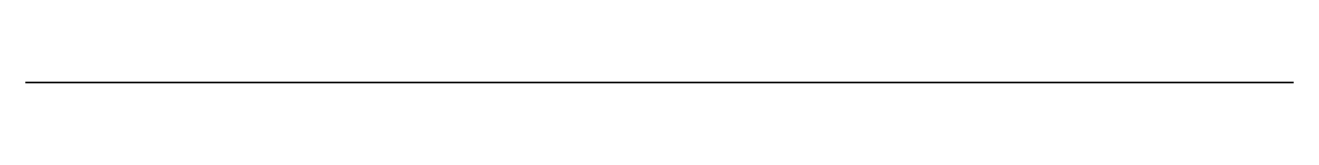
# Model space of a CAD drawing. Header units: metres. Extents: x -25 to 25, y -60.4 to 35.
# Drawn here: x -0.25 to 0.25, y 35 to 35 of the extents above; entities that cross this region are included whole.
import ezdxf

# ---------------------------------------------------------------- set-up
doc = ezdxf.new("R2010")
doc.units = ezdxf.units.M
doc.layers.add('KBL_ENERJI_2X25', color=5, linetype='CONTINUOUS')
doc.layers.add('TAVA_PROFILI', color=6, linetype='CONTINUOUS')

msp = doc.modelspace()

# ---------------------------------------------------------------- linework, layer by layer
at = {"layer": 'KBL_ENERJI_2X25'}
for p, q in [((-0.17, 35, 7.66), (-0.19, 35, 7.66)), ((-0.17, 35, 7.68), (-0.19, 35, 7.68)), ((-0.19, 35, 7.66), (-0.19, 35, 7.68)), ((-0.17, 35, 7.69), (-0.19, 35, 7.69)), ((-0.17, 35, 7.71), (-0.19, 35, 7.71)), ((-0.19, 35, 7.69), (-0.19, 35, 7.71)), ((-0.17, 35, 7.66), (-0.17, 35, 7.68)), ((-0.17, 35, 7.69), (-0.17, 35, 7.71)), ((-0.11, 35, 7.66), (-0.13, 35, 7.66)), ((-0.11, 35, 7.68), (-0.13, 35, 7.68)), ((-0.13, 35, 7.66), (-0.13, 35, 7.68)), ((-0.11, 35, 7.69), (-0.13, 35, 7.69)), ((-0.11, 35, 7.71), (-0.13, 35, 7.71)), ((-0.13, 35, 7.69), (-0.13, 35, 7.71)), ((-0.11, 35, 7.66), (-0.11, 35, 7.68)), ((-0.11, 35, 7.69), (-0.11, 35, 7.71)), ((-0.05, 35, 7.66), (-0.07, 35, 7.66)), ((-0.05, 35, 7.68), (-0.07, 35, 7.68)), ((-0.07, 35, 7.66), (-0.07, 35, 7.68)), ((-0.05, 35, 7.69), (-0.07, 35, 7.69)), ((-0.05, 35, 7.71), (-0.07, 35, 7.71)), ((-0.07, 35, 7.69), (-0.07, 35, 7.71)), ((-0.05, 35, 7.66), (-0.05, 35, 7.68)), ((-0.05, 35, 7.69), (-0.05, 35, 7.71)), ((0.01, 35, 7.66), (-0.01, 35, 7.66)), ((0.01, 35, 7.68), (-0.01, 35, 7.68)), ((-0.01, 35, 7.66), (-0.01, 35, 7.68)), ((0.01, 35, 7.69), (-0.01, 35, 7.69)), ((0.01, 35, 7.71), (-0.01, 35, 7.71)), ((-0.01, 35, 7.69), (-0.01, 35, 7.71)), ((0.01, 35, 7.66), (0.01, 35, 7.68)), ((0.01, 35, 7.69), (0.01, 35, 7.71)), ((0.07, 35, 7.66), (0.05, 35, 7.66)), ((0.07, 35, 7.68), (0.05, 35, 7.68)), ((0.05, 35, 7.66), (0.05, 35, 7.68)), ((0.07, 35, 7.69), (0.05, 35, 7.69)), ((0.07, 35, 7.71), (0.05, 35, 7.71)), ((0.05, 35, 7.69), (0.05, 35, 7.71)), ((0.07, 35, 7.66), (0.07, 35, 7.68)), ((0.07, 35, 7.69), (0.07, 35, 7.71)), ((0.13, 35, 7.66), (0.11, 35, 7.66)), ((0.13, 35, 7.68), (0.11, 35, 7.68)), ((0.11, 35, 7.66), (0.11, 35, 7.68)), ((0.13, 35, 7.69), (0.11, 35, 7.69)), ((0.13, 35, 7.71), (0.11, 35, 7.71)), ((0.11, 35, 7.69), (0.11, 35, 7.71)), ((0.13, 35, 7.66), (0.13, 35, 7.68)), ((0.13, 35, 7.69), (0.13, 35, 7.71)), ((0.19, 35, 7.66), (0.17, 35, 7.66)), ((0.19, 35, 7.68), (0.17, 35, 7.68)), ((0.17, 35, 7.66), (0.17, 35, 7.68)), ((0.19, 35, 7.69), (0.17, 35, 7.69)), ((0.19, 35, 7.71), (0.17, 35, 7.71)), ((0.17, 35, 7.69), (0.17, 35, 7.71)), ((0.19, 35, 7.66), (0.19, 35, 7.68)), ((0.19, 35, 7.69), (0.19, 35, 7.71))]:
    msp.add_line(p, q, dxfattribs=at)
for points in [[(-0.19, 35, 7.66), (-0.17, 35, 7.66), (-0.17, 35, 7.68), (-0.19, 35, 7.68)], [(-0.19, 35, 7.69), (-0.17, 35, 7.69), (-0.17, 35, 7.71), (-0.19, 35, 7.71)], [(-0.13, 35, 7.66), (-0.11, 35, 7.66), (-0.11, 35, 7.68), (-0.13, 35, 7.68)], [(-0.13, 35, 7.69), (-0.11, 35, 7.69), (-0.11, 35, 7.71), (-0.13, 35, 7.71)], [(-0.07, 35, 7.66), (-0.05, 35, 7.66), (-0.05, 35, 7.68), (-0.07, 35, 7.68)], [(-0.07, 35, 7.69), (-0.05, 35, 7.69), (-0.05, 35, 7.71), (-0.07, 35, 7.71)], [(-0.01, 35, 7.66), (0.01, 35, 7.66), (0.01, 35, 7.68), (-0.01, 35, 7.68)], [(-0.01, 35, 7.69), (0.01, 35, 7.69), (0.01, 35, 7.71), (-0.01, 35, 7.71)], [(0.05, 35, 7.66), (0.07, 35, 7.66), (0.07, 35, 7.68), (0.05, 35, 7.68)], [(0.05, 35, 7.69), (0.07, 35, 7.69), (0.07, 35, 7.71), (0.05, 35, 7.71)], [(0.11, 35, 7.66), (0.13, 35, 7.66), (0.13, 35, 7.68), (0.11, 35, 7.68)], [(0.11, 35, 7.69), (0.13, 35, 7.69), (0.13, 35, 7.71), (0.11, 35, 7.71)], [(0.17, 35, 7.66), (0.19, 35, 7.66), (0.19, 35, 7.68), (0.17, 35, 7.68)], [(0.17, 35, 7.69), (0.19, 35, 7.69), (0.19, 35, 7.71), (0.17, 35, 7.71)]]:
    msp.add_3dface(points, dxfattribs=at)
at = {"layer": 'TAVA_PROFILI'}
for p, q in [((0.25, 35, 7.65), (-0.25, 35, 7.65)), ((0.25, 35, 7.653), (-0.25, 35, 7.653)), ((-0.25, 35, 7.65), (-0.25, 35, 7.653)), ((-0.247, 35, 7.65), (-0.25, 35, 7.65)), ((-0.247, 35, 7.8), (-0.25, 35, 7.8)), ((-0.25, 35, 7.65), (-0.25, 35, 7.8)), ((-0.247, 35, 7.65), (-0.247, 35, 7.8)), ((0.25, 35, 7.65), (0.247, 35, 7.65)), ((0.25, 35, 7.8), (0.247, 35, 7.8)), ((0.247, 35, 7.65), (0.247, 35, 7.8)), ((0.25, 35, 7.65), (0.25, 35, 7.653)), ((0.25, 35, 7.65), (0.25, 35, 7.8))]:
    msp.add_line(p, q, dxfattribs=at)
for points in [[(-0.25, 35, 7.65), (0.25, 35, 7.65), (0.25, 35, 7.653), (-0.25, 35, 7.653)], [(-0.25, 35, 7.65), (-0.247, 35, 7.65), (-0.247, 35, 7.8), (-0.25, 35, 7.8)], [(0.247, 35, 7.65), (0.25, 35, 7.65), (0.25, 35, 7.8), (0.247, 35, 7.8)]]:
    msp.add_3dface(points, dxfattribs=at)

doc.saveas('drawing.dxf')
